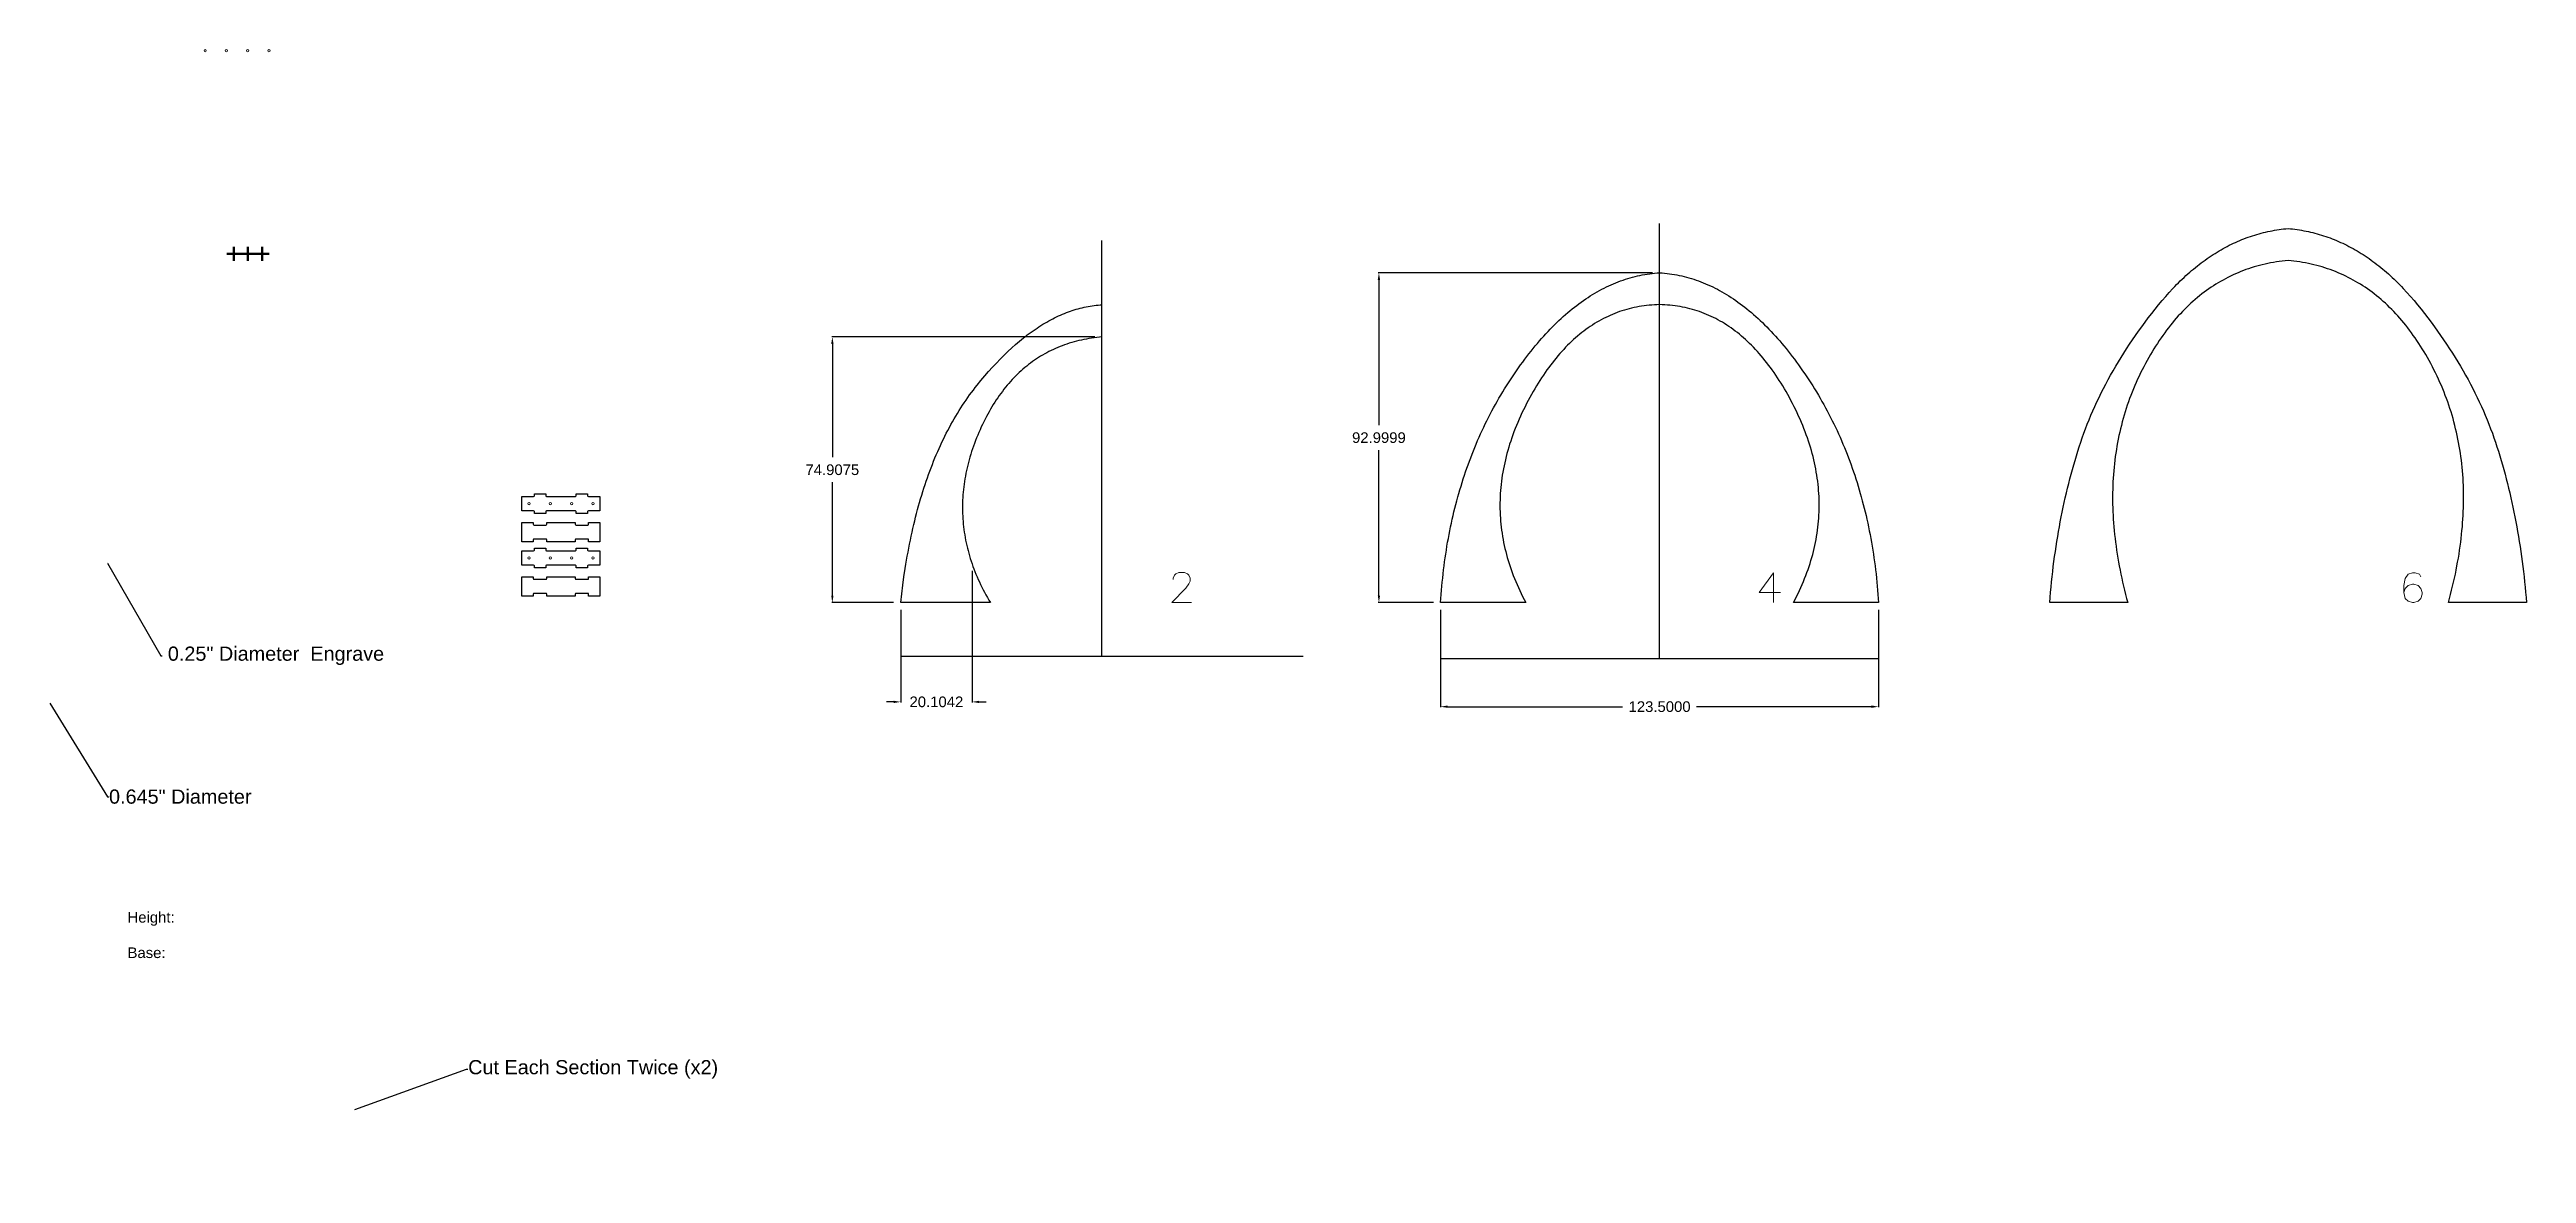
# Model space of a CAD drawing. Header units: inches. Extents: x -241 to 10140, y -1696 to 865.
# Drawn here: x -241 to 458, y 34 to 351 of the extents above; entities that cross this region are included whole.
import ezdxf
from ezdxf import colors
from ezdxf.entities.mleader import LeaderData, LeaderLine
from ezdxf.math import Vec2, Vec3

# ---------------------------------------------------------------- set-up
doc = ezdxf.new("R2010")
doc.units = ezdxf.units.IN
doc.header["$MEASUREMENT"] = 0
doc.header["$PDMODE"] = 2
doc.header["$PDSIZE"] = 2
for name, color, linetype, lineweight in [('Annotation', 7, 'Continuous', 9), ('Drilling', 3, 'Continuous', 13), ('Engrave', 4, 'Continuous', 50)]:
    doc.layers.add(name, color=color, linetype=linetype, lineweight=lineweight)
doc.styles.get("Standard").update_dxf_attribs({"font": 'Arial.ttf'})
doc.dimstyles.get("Standard").update_dxf_attribs({"dimtxt": 3, "dimasz": 2, "dimexe": 0.18, "dimexo": 2, "dimgap": 2, "dimtad": 0, "dimtih": 1, "dimtoh": 1, "dimdec": 4, "dimzin": 0, "dimdsep": 46, "dimtxsty": 'Standard', "dimcen": 0.09, "dimadec": 0, "dimazin": 0, "dimtfac": 1, "dimtdec": 4, "dimtofl": 0, "dimtmove": 0, "dimatfit": 3, "dimfxl": 1, "dimtolj": 1, "dimtzin": 0, "dimarcsym": 0})

msp = doc.modelspace()

# ---------------------------------------------------------------- texts
at = {"layer": 'Annotation', "insert": (-218.78199, 107.61915), "char_height": 3, "attachment_point": 1}
msp.add_mtext_dynamic_manual_height_columns('Height: \\P \\PBase: ', width=45.2101633, gutter_width=1, heights=[0], dxfattribs=at)

# ---------------------------------------------------------------- blocks, each defined once
blk = doc.blocks.new('*U124')
at = {"layer": 'Drilling'}
blk.add_circle((0, 0), 0.333, dxfattribs=at)
blk = doc.blocks.new('*U125')
at = {"layer": 'Drilling', "color": 0, "linetype": 'ByBlock', "lineweight": -2, "transparency": 16777216}
for p in [(-18, 0), (-12, 0), (-6, 0), (0, 0)]:
    blk.add_blockref('*U124', p, dxfattribs=at)
blk = doc.blocks.new('*U318')
at = {"layer": 'Drilling'}
blk.add_circle((0, 0), 0.333, dxfattribs=at)
blk = doc.blocks.new('*U319')
at = {"layer": 'Drilling', "color": 0, "linetype": 'ByBlock', "lineweight": -2, "transparency": 16777216}
for p in [(-18, 0), (-12, 0), (-6, 0), (0, 0)]:
    blk.add_blockref('*U318', p, dxfattribs=at)
blk = doc.blocks.new('*D504')
at = {"color": 0, "lineweight": -2, "transparency": 16777216}
for p, q in [((19.35, 203.8), (19.35, 166.66)), ((-0.76, 192.84), (-0.76, 166.66)), ((-2.76, 166.84), (-4.76, 166.84)), ((21.35, 166.84), (23.35, 166.84))]:
    blk.add_line(p, q, dxfattribs=at)
at = {"color": 0, "transparency": 16777216}
for points in [[(-2.76, 167.17), (-2.76, 166.51), (-0.76, 166.84)], [(21.35, 167.17), (21.35, 166.51), (19.35, 166.84)]]:
    blk.add_solid(points, dxfattribs=at)
at = {"color": 0, "transparency": 16777216, "insert": (9.3, 166.84), "char_height": 3, "attachment_point": 5}
blk.add_mtext('\\A1;20.1042', dxfattribs=at)
blk = doc.blocks.new('*D505')
at = {"color": 0, "lineweight": -2, "transparency": 16777216}
for p, q in [((151.48, 192.84), (151.48, 165.31)), ((274.98, 192.84), (274.98, 165.31)), ((153.48, 165.49), (202.81, 165.49)), ((272.98, 165.49), (223.64, 165.49))]:
    blk.add_line(p, q, dxfattribs=at)
at = {"color": 0, "transparency": 16777216}
for points in [[(153.48, 165.83), (153.48, 165.16), (151.48, 165.49)], [(272.98, 165.83), (272.98, 165.16), (274.98, 165.49)]]:
    blk.add_solid(points, dxfattribs=at)
at = {"color": 0, "transparency": 16777216, "insert": (213.23, 165.49), "char_height": 3, "attachment_point": 5}
blk.add_mtext('\\A1;123.5000', dxfattribs=at)
blk = doc.blocks.new('*D506')
at = {"color": 0, "lineweight": -2, "transparency": 16777216}
for p, q in [((211.23, 287.84), (133.9, 287.84)), ((134.08, 285.84), (134.08, 244.86)), ((134.08, 196.84), (134.08, 237.82)), ((149.48, 194.84), (133.9, 194.84))]:
    blk.add_line(p, q, dxfattribs=at)
at = {"color": 0, "transparency": 16777216}
for points in [[(133.75, 285.84), (134.42, 285.84), (134.08, 287.84)], [(133.75, 196.84), (134.42, 196.84), (134.08, 194.84)]]:
    blk.add_solid(points, dxfattribs=at)
at = {"color": 0, "transparency": 16777216, "insert": (134.08, 241.34), "char_height": 3, "attachment_point": 5}
blk.add_mtext('\\A1;92.9999', dxfattribs=at)
blk = doc.blocks.new('*D507')
at = {"color": 0, "lineweight": -2, "transparency": 16777216}
for p, q in [((53.99, 269.75), (-20.22, 269.75)), ((-20.04, 267.75), (-20.04, 235.82)), ((-20.04, 196.84), (-20.04, 228.77)), ((-2.76, 194.84), (-20.22, 194.84))]:
    blk.add_line(p, q, dxfattribs=at)
at = {"color": 0, "transparency": 16777216}
for points in [[(-20.37, 267.75), (-19.7, 267.75), (-20.04, 269.75)], [(-20.37, 196.84), (-19.7, 196.84), (-20.04, 194.84)]]:
    blk.add_solid(points, dxfattribs=at)
at = {"color": 0, "transparency": 16777216, "insert": (-20.04, 232.29), "char_height": 3, "attachment_point": 5}
blk.add_mtext('\\A1;74.9075', dxfattribs=at)
blk = doc.blocks.new('*U520')
at = {"layer": 'Engrave'}
blk.add_point((0, 0), dxfattribs=at)
blk = doc.blocks.new('*U521')
at = {"layer": 'Engrave', "color": 0, "linetype": 'ByBlock', "lineweight": -2, "transparency": 16777216}
for p in [(0, 0), (4, 0), (8, 0)]:
    blk.add_blockref('*U520', p, dxfattribs=at)

# ---------------------------------------------------------------- dimensions: what is measured, and where the dimension line sits
for base, p1, p2, picture, middle in [((134.08313, 287.83759), (151.47508, 194.83772), (213.22508, 287.83759), '*D506', (134.08313, 241.33766)), ((-20.03569, 269.74848), (-0.75514, 194.84101), (55.99485, 269.74848), '*D507', (-20.03569, 232.29475))]:
    dim = msp.add_linear_dim(base=base, p1=p1, p2=p2, angle=90, dimstyle='Standard')
    dim.commit()
    dim.dimension.update_dxf_attribs({"geometry": picture, "text_midpoint": middle})
for base, p1, p2, picture, middle in [((19.349011, 166.839278), (-0.755142, 194.841011), (19.349011, 205.797219), '*D504', (9.296935, 166.839278)), ((274.97508, 165.49496), (151.47508, 194.83772), (274.97508, 194.83764), '*D505', (213.22508, 165.49496))]:
    dim = msp.add_linear_dim(base=base, p1=p1, p2=p2, dimstyle='Standard')
    dim.commit()
    dim.dimension.update_dxf_attribs({"geometry": picture, "text_midpoint": middle})

# ---------------------------------------------------------------- linework, layer by layer
for p, q in [((213.22508, 179.07634), (213.22508, 301.71345)), ((55.99485, 179.74885), (55.99485, 296.94762)), ((-0.75514, 179.74928), (112.74485, 179.74842)), ((151.47508, 179.07634), (274.97508, 179.07634))]:
    msp.add_line(p, q)
for points in [[(391.09675, 300.27461), (391.73845, 300.2028), (392.37783, 300.1223), (393.01487, 300.03313), (393.64958, 299.93528), (394.28196, 299.82874), (394.91201, 299.71353), (395.53972, 299.58964), (396.1651, 299.45706), (396.78815, 299.31581), (397.40887, 299.16587), (398.02725, 299.00726), (398.6433, 298.83997), (399.25702, 298.66399), (399.86841, 298.47934), (400.47747, 298.286), (401.08419, 298.08399), (401.68858, 297.87329), (402.29064, 297.65392), (402.89036, 297.42586), (403.48776, 297.18913), (404.08282, 296.94371), (404.67555, 296.68962), (405.26594, 296.42684), (405.85401, 296.15539), (406.43974, 295.87525), (407.02314, 295.58644), (407.60421, 295.28894), (408.18294, 294.98277), (408.75934, 294.66791), (409.33341, 294.34438), (409.90515, 294.01216), (410.47456, 293.67126), (411.04163, 293.32169), (411.60637, 292.96343), (412.16878, 292.5965), (412.72886, 292.22088), (413.2866, 291.83658), (413.84201, 291.44361), (414.39509, 291.04195), (414.94584, 290.63161), (415.49425, 290.2126), (416.04034, 289.7849), (416.58409, 289.34853), (417.1255, 288.90347), (417.66459, 288.44973), (418.20134, 287.98731), (418.73576, 287.51622), (419.26785, 287.03644), (419.79761, 286.54798), (420.32503, 286.05085), (420.85012, 285.54503), (421.37288, 285.03053), (421.89331, 284.50735), (422.4114, 283.9755), (422.92717, 283.43496), (423.95169, 282.32784), (424.96689, 281.18601), (425.97276, 280.00945), (426.9693, 278.79818), (427.95204, 277.56886), (428.91649, 276.33819), (429.86267, 275.10617), (430.79056, 273.87279), (431.70018, 272.63806), (432.59151, 271.40197), (433.46457, 270.16452), (434.31935, 268.92572), (435.15584, 267.68557), (435.97406, 266.44406), (436.774, 265.20119), (437.55565, 263.95697), (438.31903, 262.7114), (439.06412, 261.46447), (439.79094, 260.21618), (440.49948, 258.96654), (441.18973, 257.71554), (441.86171, 256.46319), (442.51541, 255.20949), (443.15083, 253.95443), (443.76796, 252.69801), (444.36682, 251.44024), (444.9474, 250.18111), (445.5097, 248.92063), (446.05371, 247.65879), (446.57945, 246.3956), (447.08691, 245.13105), (447.57609, 243.86515), (448.04698, 242.59789), (448.4996, 241.32928), (448.93394, 240.05931), (449.35, 238.78799), (449.75233, 237.51282), (450.14547, 236.23131), (450.52943, 234.94346), (450.90421, 233.64927), (451.26981, 232.34874), (451.62623, 231.04187), (451.97346, 229.72865), (452.31152, 228.4091), (452.64039, 227.08321), (452.96007, 225.75097), (453.27058, 224.4124), (453.57191, 223.06748), (453.86405, 221.71622), (454.14701, 220.35863), (454.42078, 218.99469), (454.68538, 217.62441), (454.94079, 216.24779), (455.18703, 214.86483), (455.42408, 213.47553), (455.65194, 212.07989), (455.87063, 210.67791), (456.08013, 209.26959), (456.28045, 207.85493), (456.47159, 206.43392), (456.65355, 205.00658), (456.82632, 203.57289), (456.98992, 202.13287), (457.14433, 200.6865), (457.28956, 199.2338), (457.4256, 197.77475), (457.55247, 196.30936), (457.67015, 194.83764), (435.66457, 194.83766), (435.97928, 196.0027), (436.28198, 197.16332), (436.57266, 198.31952), (436.85133, 199.4713), (437.11799, 200.61866), (437.37263, 201.7616), (437.61525, 202.90013), (437.84586, 204.03423), (438.06446, 205.16392), (438.27104, 206.28919), (438.46561, 207.41004), (438.64817, 208.52647), (438.8187, 209.63848), (438.97723, 210.74608), (439.12374, 211.84925), (439.25823, 212.94801), (439.38072, 214.04235), (439.49118, 215.13227), (439.58963, 216.21777), (439.67607, 217.29885), (439.7505, 218.37551), (439.8129, 219.44776), (439.8633, 220.51558), (439.90168, 221.57899), (439.92804, 222.63798), (439.94239, 223.69255), (439.94473, 224.7427), (439.93505, 225.78844), (439.91336, 226.82975), (439.87965, 227.86665), (439.83393, 228.89913), (439.7762, 229.92719), (439.70645, 230.95083), (439.62468, 231.97005), (439.5309, 232.98485), (439.42511, 233.99523), (439.3073, 235.0012), (439.17748, 236.00275), (439.03564, 236.99988), (438.88179, 237.99259), (438.71592, 238.98088), (438.53804, 239.96475), (438.34815, 240.9442), (438.14624, 241.91924), (437.93231, 242.88986), (437.70637, 243.85606), (437.46842, 244.81783), (437.21845, 245.7752), (436.95647, 246.72814), (436.68248, 247.67666), (436.39646, 248.62077), (436.09844, 249.56045), (435.7884, 250.49572), (435.46635, 251.42657), (435.13228, 252.353), (434.78619, 253.27501), (434.4281, 254.19261), (434.05798, 255.10578), (433.67586, 256.01454), (433.28172, 256.91888), (432.87556, 257.81879), (432.45739, 258.7143), (432.02721, 259.60538), (431.58501, 260.49204), (431.13376, 261.37021), (430.67644, 262.23579), (430.21304, 263.0888), (429.74356, 263.92923), (429.268, 264.75708), (428.78637, 265.57235), (428.29866, 266.37504), (427.80487, 267.16515), (427.305, 267.94268), (426.79906, 268.70764), (426.28703, 269.46002), (425.76893, 270.19981), (425.24476, 270.92703), (424.7145, 271.64167), (424.17817, 272.34373), (423.63576, 273.03321), (423.08727, 273.71011), (422.5327, 274.37443), (421.97206, 275.02618), (421.40534, 275.66534), (420.83254, 276.29193), (420.25366, 276.90594), (419.66871, 277.50737), (419.07768, 278.09622), (418.48057, 278.67249), (417.87738, 279.23618), (417.26812, 279.78729), (416.65277, 280.32582), (416.03135, 280.85178), (415.40385, 281.36515), (414.77028, 281.86595), (414.13063, 282.35417), (413.48489, 282.82981), (412.83309, 283.29287), (412.1752, 283.74335), (411.51124, 284.18125), (410.84119, 284.60657), (410.16507, 285.01932), (409.48288, 285.41948), (408.7946, 285.80707), (408.10025, 286.18208), (407.39982, 286.5445), (406.69331, 286.89435), (405.98073, 287.23162), (405.26206, 287.55632), (404.53732, 287.86843), (403.8065, 288.16796), (403.06961, 288.45492), (402.32663, 288.72929), (401.57758, 288.99109), (400.82245, 289.24031), (400.06125, 289.47695), (399.29396, 289.70101), (398.5206, 289.91249), (397.74116, 290.11139), (396.95564, 290.29771), (396.16405, 290.47146), (395.36637, 290.63262), (394.56262, 290.78121), (393.7528, 290.91721), (392.93689, 291.04064), (392.11491, 291.15149), (391.28685, 291.24976), (390.45271, 291.33545), (389.61857, 291.24976), (388.79051, 291.15149), (387.96852, 291.04064), (387.15262, 290.91721), (386.34279, 290.78121), (385.53904, 290.63262), (384.74137, 290.47146), (383.94977, 290.29771), (383.16425, 290.11139), (382.38481, 289.91249), (381.61145, 289.70101), (380.84417, 289.47695), (380.08296, 289.24031), (379.32783, 288.99109), (378.57878, 288.72929), (377.8358, 288.45492), (377.09891, 288.16796), (376.36809, 287.86843), (375.64335, 287.55632), (374.92469, 287.23162), (374.2121, 286.89435), (373.50559, 286.5445), (372.80516, 286.18208), (372.11081, 285.80707), (371.42254, 285.41948), (370.74034, 285.01932), (370.06422, 284.60657), (369.39418, 284.18125), (368.73021, 283.74335), (368.07233, 283.29287), (367.42052, 282.82981), (366.77479, 282.35417), (366.13513, 281.86595), (365.50156, 281.36515), (364.87406, 280.85178), (364.25264, 280.32582), (363.6373, 279.78729), (363.02803, 279.23618), (362.42485, 278.67249), (361.82774, 278.09622), (361.2367, 277.50737), (360.65175, 276.90594), (360.07287, 276.29193), (359.50007, 275.66534), (358.93335, 275.02618), (358.37271, 274.37443), (357.81814, 273.71011), (357.26965, 273.03321), (356.72724, 272.34373), (356.19091, 271.64167), (355.66066, 270.92703), (355.13648, 270.19981), (354.61838, 269.46002), (354.10636, 268.70764), (353.60041, 267.94268), (353.10054, 267.16515), (352.60676, 266.37504), (352.11904, 265.57235), (351.63741, 264.75708), (351.16185, 263.92923), (350.69238, 263.0888), (350.22897, 262.23579), (349.77165, 261.37021), (349.32041, 260.49204), (348.87821, 259.60538), (348.44802, 258.7143), (348.02985, 257.81879), (347.6237, 256.91888), (347.22956, 256.01454), (346.84743, 255.10578), (346.47732, 254.19261), (346.11922, 253.27501), (345.77314, 252.353), (345.43907, 251.42657), (345.11701, 250.49572), (344.80697, 249.56045), (344.50895, 248.62077), (344.22294, 247.67666), (343.94894, 246.72814), (343.68696, 245.7752), (343.43699, 244.81783), (343.19904, 243.85606), (342.9731, 242.88986), (342.75918, 241.91924), (342.55727, 240.9442), (342.36737, 239.96475), (342.18949, 238.98088), (342.02362, 237.99259), (341.86977, 236.99988), (341.72794, 236.00275), (341.59811, 235.0012), (341.48031, 233.99523), (341.37451, 232.98485), (341.28073, 231.97005), (341.19897, 230.95083), (341.12922, 229.92719), (341.07148, 228.89913), (341.02576, 227.86665), (340.99205, 226.82975), (340.97036, 225.78844), (340.96068, 224.7427), (340.96302, 223.69255), (340.97737, 222.63798), (341.00373, 221.57899), (341.04211, 220.51558), (341.09251, 219.44776), (341.15492, 218.37551), (341.22934, 217.29885), (341.31578, 216.21777), (341.41423, 215.13227), (341.5247, 214.04235), (341.64718, 212.94801), (341.78167, 211.84925), (341.92818, 210.74608), (342.08671, 209.63848), (342.25725, 208.52647), (342.4398, 207.41004), (342.63437, 206.28919), (342.84095, 205.16392), (343.05955, 204.03423), (343.29016, 202.90013), (343.53279, 201.7616), (343.78743, 200.61866), (344.05408, 199.4713), (344.33275, 198.31952), (344.62343, 197.16332), (344.92613, 196.0027), (345.24085, 194.83766), (323.23526, 194.83764), (323.35295, 196.30936), (323.47981, 197.77475), (323.61586, 199.2338), (323.76109, 200.6865), (323.9155, 202.13287), (324.07909, 203.57289), (324.25186, 205.00658), (324.43382, 206.43392), (324.62496, 207.85493), (324.82528, 209.26959), (325.03479, 210.67791), (325.25347, 212.07989), (325.48134, 213.47553), (325.71839, 214.86483), (325.96462, 216.24779), (326.22003, 217.62441), (326.48463, 218.99469), (326.75841, 220.35863), (327.04137, 221.71622), (327.33351, 223.06748), (327.63483, 224.4124), (327.94534, 225.75097), (328.26503, 227.08321), (328.5939, 228.4091), (328.93195, 229.72865), (329.27918, 231.04187), (329.6356, 232.34874), (330.0012, 233.64927), (330.37598, 234.94346), (330.75994, 236.23131), (331.15309, 237.51282), (331.55541, 238.78799), (331.97147, 240.05931), (332.40581, 241.32928), (332.85843, 242.59789), (333.32933, 243.86515), (333.8185, 245.13105), (334.32596, 246.3956), (334.8517, 247.65879), (335.39572, 248.92063), (335.95802, 250.18111), (336.53859, 251.44024), (337.13745, 252.69801), (337.75459, 253.95443), (338.39, 255.20949), (339.0437, 256.46319), (339.71568, 257.71554), (340.40594, 258.96654), (341.11447, 260.21618), (341.84129, 261.46447), (342.58639, 262.7114), (343.34976, 263.95697), (344.13142, 265.20119), (344.93135, 266.44406), (345.74957, 267.68557), (346.58607, 268.92572), (347.44084, 270.16452), (348.3139, 271.40197), (349.20523, 272.63806), (350.11485, 273.87279), (351.04275, 275.10617), (351.98892, 276.33819), (352.95338, 277.56886), (353.93611, 278.79818), (354.93265, 280.00945), (355.93852, 281.18601), (356.95372, 282.32784), (357.97825, 283.43496), (358.49401, 283.9755), (359.0121, 284.50735), (359.53253, 285.03053), (360.05529, 285.54503), (360.58038, 286.05085), (361.10781, 286.54798), (361.63756, 287.03644), (362.16965, 287.51622), (362.70407, 287.98731), (363.24082, 288.44973), (363.77991, 288.90347), (364.32133, 289.34853), (364.86508, 289.7849), (365.41116, 290.2126), (365.95957, 290.63161), (366.51032, 291.04195), (367.0634, 291.44361), (367.61881, 291.83658), (368.17656, 292.22088), (368.73663, 292.5965), (369.29904, 292.96343), (369.86378, 293.32169), (370.43086, 293.67126), (371.00026, 294.01216), (371.572, 294.34438), (372.14607, 294.66791), (372.72247, 294.98277), (373.30121, 295.28894), (373.88227, 295.58644), (374.46567, 295.87525), (375.05141, 296.15539), (375.63947, 296.42684), (376.22987, 296.68962), (376.8226, 296.94371), (377.41766, 297.18913), (378.01505, 297.42586), (378.61478, 297.65392), (379.21683, 297.87329), (379.82122, 298.08399), (380.42795, 298.286), (381.037, 298.47934), (381.64839, 298.66399), (382.26211, 298.83997), (382.87816, 299.00726), (383.49655, 299.16587), (384.11726, 299.31581), (384.74031, 299.45706), (385.36569, 299.58964), (385.99341, 299.71353), (386.62345, 299.82874), (387.25583, 299.93528), (387.89054, 300.03313), (388.52758, 300.1223), (389.16696, 300.2028), (389.80867, 300.27461), (390.45271, 300.33774)], [(250.97411, 194.83764), (251.41786, 195.68002), (251.84761, 196.52308), (252.26336, 197.3668), (252.66514, 198.21118), (253.05291, 199.05622), (253.42672, 199.90191), (253.78651, 200.74826), (254.13233, 201.59529), (254.46416, 202.44297), (254.782, 203.2913), (255.08584, 204.1403), (255.3757, 204.98996), (255.65158, 205.84027), (255.91345, 206.69126), (256.16134, 207.5429), (256.39525, 208.39521), (256.61515, 209.24816), (256.82108, 210.10179), (257.01301, 210.95607), (257.19095, 211.81101), (257.35493, 212.66661), (257.50489, 213.52287), (257.64087, 214.3798), (257.76286, 215.23739), (257.87086, 216.09564), (257.96487, 216.95454), (258.04489, 217.81411), (258.11093, 218.67433), (258.16297, 219.53522), (258.20102, 220.39676), (258.22508, 221.25897), (258.23516, 222.12184), (258.23125, 222.98536), (258.21334, 223.84955), (258.18145, 224.7144), (258.13558, 225.57991), (258.07572, 226.44608), (258.00186, 227.31291), (257.91401, 228.1804), (257.81218, 229.04855), (257.69634, 229.91737), (257.56652, 230.78684), (257.42272, 231.65697), (257.26494, 232.52776), (257.09315, 233.39922), (256.90737, 234.27133), (256.70762, 235.14411), (256.49387, 236.01754), (256.26614, 236.89164), (256.02441, 237.7664), (255.76869, 238.64182), (255.49898, 239.51789), (255.21529, 240.39462), (254.91761, 241.27202), (254.60593, 242.15008), (254.28027, 243.0288), (253.94062, 243.90818), (253.58698, 244.78821), (253.21936, 245.66891), (252.83773, 246.55027), (252.44212, 247.43229), (252.03254, 248.31497), (251.60894, 249.19832), (251.17137, 250.08232), (250.72448, 250.95986), (250.27295, 251.82382), (249.8168, 252.67419), (249.35601, 253.51097), (248.89058, 254.33418), (248.42051, 255.1438), (247.94582, 255.93984), (247.46647, 256.72229), (246.9825, 257.49116), (246.49389, 258.24644), (246.00065, 258.98815), (245.50277, 259.71626), (245.00026, 260.43079), (244.49309, 261.13176), (243.98132, 261.81911), (243.46489, 262.4929), (242.94383, 263.15309), (242.41815, 263.79971), (241.88782, 264.43275), (241.35284, 265.05219), (240.81325, 265.65805), (240.26901, 266.25033), (239.72014, 266.82902), (239.16664, 267.39414), (238.60848, 267.94566), (238.0457, 268.48361), (237.47829, 269.00797), (236.90623, 269.51875), (236.32955, 270.01594), (235.74823, 270.49955), (235.16229, 270.96957), (234.57168, 271.426), (233.97645, 271.86886), (233.37659, 272.29814), (232.77209, 272.71382), (232.16295, 273.11593), (231.54918, 273.50446), (230.93077, 273.87937), (230.30773, 274.24073), (229.68005, 274.5885), (229.04773, 274.92269), (228.41079, 275.24329), (227.7692, 275.5503), (227.12298, 275.84375), (226.47214, 276.12358), (225.81664, 276.38986), (225.15651, 276.64254), (224.49175, 276.88162), (223.82234, 277.10715), (223.1483, 277.31907), (222.46964, 277.51743), (221.78633, 277.70218), (221.09839, 277.87336), (220.40582, 278.03096), (219.70859, 278.17497), (219.00675, 278.30539), (218.30027, 278.42223), (217.58915, 278.52548), (216.8734, 278.61516), (216.15301, 278.69126), (215.42797, 278.75376), (214.6983, 278.80269), (213.96401, 278.83802), (213.22508, 278.85977), (212.48614, 278.83802), (211.75184, 278.80269), (211.02218, 278.75376), (210.29715, 278.69126), (209.57676, 278.61516), (208.86101, 278.52548), (208.14989, 278.42223), (207.4434, 278.30539), (206.74155, 278.17497), (206.04434, 278.03096), (205.35176, 277.87336), (204.66382, 277.70218), (203.98051, 277.51743), (203.30184, 277.31907), (202.6278, 277.10715), (201.95841, 276.88162), (201.29365, 276.64254), (200.63351, 276.38986), (199.97802, 276.12358), (199.32716, 275.84375), (198.68094, 275.5503), (198.03936, 275.24329), (197.40241, 274.92269), (196.77009, 274.5885), (196.14241, 274.24073), (195.51937, 273.87937), (194.90097, 273.50446), (194.28719, 273.11593), (193.67807, 272.71382), (193.07357, 272.29814), (192.47369, 271.86886), (191.87847, 271.426), (191.28787, 270.96957), (190.70191, 270.49955), (190.12059, 270.01594), (189.54391, 269.51875), (188.97186, 269.00797), (188.40444, 268.48361), (187.84166, 267.94566), (187.28352, 267.39414), (186.73001, 266.82902), (186.18115, 266.25033), (185.6369, 265.65805), (185.0973, 265.05219), (184.56234, 264.43275), (184.03201, 263.79971), (183.50632, 263.15309), (182.98526, 262.4929), (182.46884, 261.81911), (181.95705, 261.13176), (181.4499, 260.43079), (180.94739, 259.71626), (180.4495, 258.98815), (179.95626, 258.24644), (179.46765, 257.49116), (178.98368, 256.72229), (178.50434, 255.93984), (178.02964, 255.1438), (177.55957, 254.33418), (177.09415, 253.51097), (176.63334, 252.67419), (176.17719, 251.82382), (175.72566, 250.95986), (175.27877, 250.08232), (174.8412, 249.19832), (174.41762, 248.31497), (174.00802, 247.43229), (173.61241, 246.55027), (173.2308, 245.66891), (172.86318, 244.78821), (172.50952, 243.90818), (172.16987, 243.0288), (171.84422, 242.15008), (171.53254, 241.27202), (171.23486, 240.39462), (170.95116, 239.51789), (170.68145, 238.64182), (170.42575, 237.7664), (170.18401, 236.89164), (169.95627, 236.01754), (169.74252, 235.14411), (169.54277, 234.27133), (169.357, 233.39922), (169.18522, 232.52776), (169.02743, 231.65697), (168.88362, 230.78684), (168.7538, 229.91737), (168.63798, 229.04855), (168.53615, 228.1804), (168.4483, 227.31291), (168.37444, 226.44608), (168.31457, 225.57991), (168.26869, 224.7144), (168.2368, 223.84955), (168.2189, 222.98536), (168.21498, 222.12184), (168.22507, 221.25897), (168.24914, 220.39676), (168.28718, 219.53522), (168.33923, 218.67433), (168.40526, 217.81411), (168.48529, 216.95454), (168.5793, 216.09564), (168.6873, 215.23739), (168.80929, 214.3798), (168.94526, 213.52287), (169.09523, 212.66661), (169.25919, 211.81101), (169.43714, 210.95607), (169.62907, 210.10179), (169.835, 209.24816), (170.0549, 208.39521), (170.28882, 207.5429), (170.5367, 206.69126), (170.79858, 205.84027), (171.07445, 204.98996), (171.3643, 204.1403), (171.66815, 203.2913), (171.986, 202.44297), (172.31782, 201.59529), (172.66364, 200.74826), (173.02344, 199.90191), (173.39723, 199.05622), (173.78501, 198.21118), (174.18679, 197.3668), (174.60255, 196.52308), (175.0323, 195.68002), (175.47575, 194.83709), (151.47508, 194.83772), (151.553, 196.00702), (151.63877, 197.17125), (151.73241, 198.33036), (151.8339, 199.48437), (151.94323, 200.63329), (152.06044, 201.77712), (152.1855, 202.91584), (152.3184, 204.04947), (152.45916, 205.178), (152.60779, 206.30141), (152.76427, 207.41975), (152.92861, 208.53298), (153.10079, 209.64111), (153.28084, 210.74414), (153.46875, 211.84208), (153.6645, 212.93491), (153.86812, 214.02265), (154.07959, 215.10529), (154.29891, 216.18284), (154.52609, 217.25527), (154.76114, 218.32262), (155.00402, 219.38487), (155.25477, 220.44202), (155.51339, 221.49407), (155.77984, 222.54102), (156.05416, 223.58287), (156.33634, 224.61962), (156.62637, 225.65129), (156.92425, 226.67784), (157.23, 227.6993), (157.54359, 228.71566), (157.86505, 229.72693), (158.19436, 230.73309), (158.53152, 231.73416), (158.87655, 232.73012), (159.22943, 233.721), (159.59016, 234.70676), (159.95875, 235.68743), (160.33519, 236.66301), (160.7195, 237.63348), (161.11165, 238.59886), (161.51166, 239.55914), (161.91952, 240.51432), (162.33526, 241.4644), (162.75884, 242.40939), (163.19027, 243.34927), (163.62957, 244.28405), (164.07672, 245.21375), (164.53172, 246.13833), (164.99458, 247.05783), (165.4653, 247.97222), (165.94387, 248.88151), (166.4303, 249.78571), (166.92459, 250.68482), (167.42673, 251.5788), (167.93672, 252.46771), (168.45458, 253.35152), (168.98029, 254.23022), (169.51384, 255.10382), (170.05527, 255.97232), (170.60455, 256.83573), (171.16168, 257.69404), (171.72666, 258.54726), (172.29951, 259.39537), (172.87726, 260.23466), (173.45697, 261.06143), (174.03865, 261.87565), (174.62227, 262.67733), (175.20786, 263.46648), (175.79541, 264.24311), (176.38491, 265.00719), (176.97639, 265.75873), (177.5698, 266.49773), (178.16519, 267.22421), (178.76254, 267.93815), (179.36183, 268.63955), (179.96309, 269.32841), (180.56632, 270.00475), (181.1715, 270.66854), (181.77864, 271.31979), (182.38773, 271.95851), (182.99879, 272.58469), (183.6118, 273.19834), (184.22677, 273.79946), (184.8437, 274.38802), (185.46259, 274.96407), (186.08344, 275.52757), (186.70626, 276.07854), (187.33102, 276.61697), (187.95776, 277.14286), (188.58644, 277.65622), (189.21709, 278.15704), (189.84969, 278.64533), (190.48426, 279.12108), (191.12077, 279.58429), (191.75926, 280.03497), (192.3997, 280.47311), (193.04211, 280.89872), (193.68647, 281.31179), (194.33279, 281.71233), (194.98107, 282.10033), (195.6313, 282.47579), (196.2835, 282.83871), (196.93765, 283.18909), (197.59376, 283.52696), (198.25184, 283.85227), (198.91187, 284.16505), (199.57386, 284.46529), (200.23782, 284.75301), (200.90372, 285.02819), (201.57158, 285.29082), (202.24141, 285.54093), (202.9132, 285.77848), (203.58694, 286.00351), (204.26265, 286.21601), (204.94032, 286.41597), (205.61994, 286.60339), (206.30151, 286.77827), (206.98507, 286.94062), (207.67055, 287.09043), (208.35801, 287.22771), (209.04743, 287.35246), (209.7388, 287.46465), (210.43215, 287.56432), (211.12744, 287.65146), (211.82469, 287.72604), (212.52391, 287.78811), (213.22508, 287.83759), (213.92625, 287.78802), (214.62545, 287.72596), (215.32272, 287.65137), (216.01801, 287.56423), (216.71134, 287.46457), (217.40272, 287.35237), (218.09214, 287.22762), (218.77959, 287.09034), (219.46509, 286.94054), (220.14864, 286.77819), (220.83022, 286.6033), (221.50983, 286.41589), (222.1875, 286.21593), (222.8632, 286.00343), (223.53695, 285.7784), (224.20873, 285.54084), (224.87857, 285.29073), (225.54643, 285.02811), (226.21234, 284.75293), (226.8763, 284.46521), (227.53827, 284.16497), (228.19832, 283.85219), (228.85639, 283.52687), (229.5125, 283.18901), (230.16665, 282.83862), (230.81886, 282.47571), (231.46909, 282.10025), (232.11737, 281.71225), (232.76369, 281.31171), (233.40805, 280.89864), (234.05044, 280.47302), (234.69089, 280.03489), (235.32937, 279.58421), (235.96589, 279.121), (236.60045, 278.64525), (237.23307, 278.15696), (237.8637, 277.65614), (238.4924, 277.14277), (239.11912, 276.61689), (239.74389, 276.07846), (240.3667, 275.52748), (240.98755, 274.96398), (241.60644, 274.38794), (242.22337, 273.79937), (242.83836, 273.19826), (243.45136, 272.58461), (244.06243, 271.95843), (244.67152, 271.31971), (245.27865, 270.66846), (245.88384, 270.00466), (246.48705, 269.32833), (247.08832, 268.63947), (247.68762, 267.93807), (248.28497, 267.22412), (248.88034, 266.49765), (249.47377, 265.75865), (250.06523, 265.00711), (250.65475, 264.24302), (251.24229, 263.4664), (251.82787, 262.67725), (252.41151, 261.87557), (252.99318, 261.06134), (253.57289, 260.23458), (254.15065, 259.39529), (254.72348, 258.54718), (255.28847, 257.69396), (255.84561, 256.83565), (256.39489, 255.97223), (256.9363, 255.10373), (257.46987, 254.23014), (257.99558, 253.35144), (258.51343, 252.46762), (259.02343, 251.57872), (259.52555, 250.68473), (260.01986, 249.78562), (260.50629, 248.88143), (260.98486, 247.97214), (261.45557, 247.05775), (261.91844, 246.13825), (262.37344, 245.21366), (262.82058, 244.28397), (263.25989, 243.34919), (263.69132, 242.4093), (264.1149, 241.46432), (264.53062, 240.51423), (264.93848, 239.55905), (265.3385, 238.59877), (265.73066, 237.6334), (266.11495, 236.66293), (266.49141, 235.68734), (266.86, 234.70668), (267.22073, 233.72091), (267.57361, 232.73004), (267.91864, 231.73408), (268.25579, 230.73301), (268.58511, 229.72684), (268.90655, 228.71558), (269.22016, 227.69922), (269.5259, 226.67776), (269.82377, 225.65121), (270.11382, 224.61954), (270.396, 223.58279), (270.6703, 222.54094), (270.93676, 221.49398), (271.19537, 220.44194), (271.44612, 219.38479), (271.68901, 218.32254), (271.92405, 217.25519), (272.15125, 216.18276), (272.37058, 215.10521), (272.58202, 214.02257), (272.78565, 212.93483), (272.9814, 211.842), (273.1693, 210.74405), (273.34934, 209.64102), (273.52155, 208.5329), (273.68589, 207.41966), (273.84236, 206.30133), (273.99098, 205.17791), (274.13175, 204.04939), (274.26466, 202.91576), (274.38972, 201.77704), (274.50691, 200.63321), (274.61626, 199.48429), (274.71775, 198.33027), (274.81139, 197.17116), (274.89715, 196.00694), (274.97508, 194.83764)]]:
    msp.add_lwpolyline(points, close=True)
for points in [[(-0.75514, 194.84101), (-0.47554, 197.30632), (-0.17056, 199.73621), (0.15982, 202.13065), (0.51561, 204.48966), (0.70303, 205.65589), (0.8968, 206.81325), (1.09693, 207.96175), (1.3034, 209.10139), (1.51622, 210.23218), (1.73539, 211.35411), (1.96091, 212.46718), (2.19279, 213.57139), (2.43101, 214.66673), (2.67559, 215.75323), (2.92651, 216.83087), (3.18379, 217.89965), (3.44741, 218.95957), (3.71739, 220.01064), (3.99372, 221.05283), (4.2764, 222.08618), (4.56543, 223.11065), (4.8608, 224.12629), (5.16253, 225.13307), (5.47061, 226.13097), (5.78504, 227.12002), (6.10582, 228.10021), (6.43296, 229.07155), (6.76643, 230.03402), (7.10626, 230.98765), (7.45244, 231.9324), (7.80498, 232.86832), (8.16386, 233.79536), (8.52909, 234.71354), (8.90068, 235.62287), (9.27861, 236.52334), (9.6629, 237.41494), (10.05354, 238.29771), (10.45053, 239.17159), (10.85386, 240.03662), (11.26354, 240.8928), (11.67958, 241.74012), (12.10197, 242.57858), (12.53071, 243.40819), (12.96579, 244.22893), (13.40723, 245.04082), (13.85503, 245.84384), (14.30916, 246.63801), (14.76965, 247.42332), (15.2365, 248.19976), (15.70969, 248.96737), (16.18923, 249.72609), (16.67512, 250.47597), (17.16736, 251.217), (17.66596, 251.94915), (18.1709, 252.67246), (18.68219, 253.38689), (19.19984, 254.09248), (19.72383, 254.78921), (20.25418, 255.47708), (20.79087, 256.15608), (21.87126, 257.48523), (22.95291, 258.77436), (24.03584, 260.02347), (25.12004, 261.23255), (26.20553, 262.40162), (27.29228, 263.53065), (28.38029, 264.61966), (29.46959, 265.66866), (30.56016, 266.67762), (31.652, 267.64658), (32.1984, 268.11604), (32.74512, 268.5755), (33.29216, 269.02494), (33.83951, 269.4644), (34.38719, 269.89384), (34.93518, 270.31327), (35.4835, 270.72271), (36.03212, 271.12214), (36.58107, 271.51155), (37.13033, 271.89096), (37.67991, 272.26037), (38.22982, 272.61977), (38.78004, 272.96918), (39.33058, 273.30855), (39.88144, 273.63794), (40.43262, 273.95732), (40.98411, 274.26671), (41.53593, 274.56605), (42.08807, 274.85543), (42.64051, 275.13479), (43.19328, 275.40412), (43.74637, 275.66348), (44.29978, 275.9128), (44.8535, 276.15216), (45.40754, 276.38147), (45.9619, 276.60079), (46.51658, 276.81012), (47.07158, 277.00941), (47.6269, 277.19873), (48.18253, 277.37804), (48.73848, 277.54734), (49.29476, 277.70661), (49.85134, 277.85591), (50.40825, 277.99518), (50.96548, 278.12444), (51.52303, 278.24371), (52.08089, 278.35298), (52.63907, 278.45222), (53.19758, 278.54148), (53.7564, 278.62072), (54.31553, 278.68994), (54.875, 278.74918), (55.43476, 278.7984), (55.99484, 278.83593), (55.99485, 278.83593)], [(55.99485, 269.74848), (55.99484, 269.74848), (55.24684, 269.67696), (54.50537, 269.59434), (53.77043, 269.50065), (53.04201, 269.3959), (52.32011, 269.28005), (51.60475, 269.15312), (50.89591, 269.01511), (50.19361, 268.86601), (49.49782, 268.70584), (48.80857, 268.53459), (48.12584, 268.35226), (47.44964, 268.15886), (46.77997, 267.95437), (46.11683, 267.7388), (45.46022, 267.51215), (44.81012, 267.27441), (44.16657, 267.02559), (43.52954, 266.76572), (42.89904, 266.49475), (42.27505, 266.21268), (41.65761, 265.91955), (41.04668, 265.61534), (40.44229, 265.30005), (39.84443, 264.97368), (39.25309, 264.63623), (38.66829, 264.28769), (38.09, 263.92808), (37.51825, 263.55739), (36.95301, 263.17562), (36.39432, 262.78276), (35.84215, 262.37882), (35.29651, 261.96382), (34.7574, 261.53772), (34.2248, 261.10054), (33.69875, 260.65229), (33.17922, 260.19296), (32.66622, 259.72252), (32.15973, 259.24104), (31.65979, 258.74847), (31.16637, 258.2448), (30.67947, 257.73007), (30.19911, 257.20426), (29.72528, 256.66736), (29.25797, 256.11939), (28.79719, 255.56032), (28.34293, 254.99018), (27.89521, 254.40897), (27.45401, 253.81666), (27.01934, 253.21329), (26.59119, 252.59884), (26.16958, 251.97329), (25.7545, 251.33668), (25.34594, 250.68897), (24.94391, 250.03019), (24.5484, 249.36033), (24.15943, 248.6794), (23.77698, 247.98737), (23.40107, 247.28427), (23.03168, 246.57009), (22.6688, 245.84484), (22.31247, 245.1085), (21.96266, 244.36108), (21.61939, 243.60258), (21.28264, 242.833), (20.95514, 242.05827), (20.63965, 241.28433), (20.33616, 240.51118), (20.04469, 239.73882), (19.76521, 238.96723), (19.49772, 238.19646), (19.24223, 237.42644), (18.99876, 236.65723), (18.76728, 235.88879), (18.5478, 235.12115), (18.34032, 234.3543), (18.14484, 233.58823), (17.96137, 232.82296), (17.7899, 232.05846), (17.63043, 231.29476), (17.48296, 230.53183), (17.34748, 229.76971), (17.22401, 229.00836), (17.11255, 228.2478), (17.01308, 227.48804), (16.92561, 226.72907), (16.85015, 225.97086), (16.78668, 225.21346), (16.73522, 224.45684), (16.69576, 223.70101), (16.6683, 222.94597), (16.65284, 222.19171), (16.64939, 221.43823), (16.65793, 220.68555), (16.67847, 219.93366), (16.71101, 219.18255), (16.75555, 218.43223), (16.81211, 217.68269), (16.88065, 216.93396), (16.96121, 216.186), (17.05376, 215.43882), (17.1583, 214.69243), (17.27486, 213.94683), (17.40341, 213.20202), (17.54397, 212.458), (17.69653, 211.71477), (17.86108, 210.97232), (18.03764, 210.23065), (18.22619, 209.48977), (18.42676, 208.74969), (18.63932, 208.0104), (18.86389, 207.27189), (19.10044, 206.53415), (19.34901, 205.79722), (19.60958, 205.06107), (19.88215, 204.32571), (20.16671, 203.59114), (20.46328, 202.85734), (20.77186, 202.12434), (21.09243, 201.39214), (21.425, 200.66071), (21.76957, 199.93007), (22.12615, 199.20022), (22.49472, 198.47115), (22.8753, 197.74287), (23.26787, 197.01539), (23.67246, 196.28868), (24.08904, 195.56276), (24.51762, 194.83764), (-0.75514, 194.84101)]]:
    msp.add_lwpolyline(points)
for points in [[(-107.56244, 220.74026), (-107.56244, 224.74026), (-104.31244, 224.74026, 0.414213562), (-104.06244, 224.99026), (-104.06244, 225.49026), (-100.86244, 225.49026), (-100.86244, 224.99026, 0.414213562), (-100.61244, 224.74026), (-92.51244, 224.74026, 0.414213562), (-92.26244, 224.99026), (-92.26244, 225.49026), (-89.06244, 225.49026), (-89.06244, 224.99026, 0.414213562), (-88.81244, 224.74026), (-85.56244, 224.74026), (-85.56244, 220.74026), (-88.81244, 220.74026, 0.414213562), (-89.06244, 220.49026), (-89.06244, 219.99026), (-92.26244, 219.99026), (-92.26244, 220.49026, 0.414213562), (-92.51244, 220.74026), (-100.61244, 220.74026, 0.414213562), (-100.86244, 220.49026), (-100.86244, 219.99026), (-104.06244, 219.99026), (-104.06244, 220.49026, 0.414213562), (-104.31244, 220.74026)], [(-104.36244, 217.47058), (-104.36244, 216.97058, 0.414213562), (-104.11244, 216.72058), (-100.81244, 216.72058, 0.414213562), (-100.56244, 216.97058), (-100.56244, 217.47058), (-92.56244, 217.47058), (-92.56244, 216.97058, 0.414213562), (-92.31244, 216.72058), (-89.01244, 216.72058, 0.414213562), (-88.76244, 216.97058), (-88.76244, 217.47058), (-85.56244, 217.47058), (-85.56244, 212.02058), (-88.76244, 212.02058), (-88.76244, 212.52058, 0.414213562), (-89.01244, 212.77058), (-92.31244, 212.77058, 0.414213562), (-92.56244, 212.52058), (-92.56244, 212.02058), (-100.56244, 212.02058), (-100.56244, 212.52058, 0.414213562), (-100.81244, 212.77058), (-104.11244, 212.77058, 0.414213562), (-104.36244, 212.52058), (-104.36244, 212.02058), (-107.56244, 212.02058), (-107.56244, 217.47058)], [(-107.56244, 205.42252), (-107.56244, 209.42252), (-104.31244, 209.42252, 0.414213562), (-104.06244, 209.67252), (-104.06244, 210.17252), (-100.86244, 210.17252), (-100.86244, 209.67252, 0.414213562), (-100.61244, 209.42252), (-92.51244, 209.42252, 0.414213562), (-92.26244, 209.67252), (-92.26244, 210.17252), (-89.06244, 210.17252), (-89.06244, 209.67252, 0.414213562), (-88.81244, 209.42252), (-85.56244, 209.42252), (-85.56244, 205.42252), (-88.81244, 205.42252, 0.414213562), (-89.06244, 205.17252), (-89.06244, 204.67252), (-92.26244, 204.67252), (-92.26244, 205.17252, 0.414213562), (-92.51244, 205.42252), (-100.61244, 205.42252, 0.414213562), (-100.86244, 205.17252), (-100.86244, 204.67252), (-104.06244, 204.67252), (-104.06244, 205.17252, 0.414213562), (-104.31244, 205.42252)], [(-104.36244, 202.15284), (-104.36244, 201.65284, 0.414213562), (-104.11244, 201.40284), (-100.81244, 201.40284, 0.414213562), (-100.56244, 201.65284), (-100.56244, 202.15284), (-92.56244, 202.15284), (-92.56244, 201.65284, 0.414213562), (-92.31244, 201.40284), (-89.01244, 201.40284, 0.414213562), (-88.76244, 201.65284), (-88.76244, 202.15284), (-85.56244, 202.15284), (-85.56244, 196.70284), (-88.76244, 196.70284), (-88.76244, 197.20284, 0.414213562), (-89.01244, 197.45284), (-92.31244, 197.45284, 0.414213562), (-92.56244, 197.20284), (-92.56244, 196.70284), (-100.56244, 196.70284), (-100.56244, 197.20284, 0.414213562), (-100.81244, 197.45284), (-104.11244, 197.45284, 0.414213562), (-104.36244, 197.20284), (-104.36244, 196.70284), (-107.56244, 196.70284), (-107.56244, 202.15284)]]:
    msp.add_lwpolyline(points, format="xyb", close=True)
at = {"layer": 'Annotation'}
for points in [[(76.05447, 201.32984), (76.05447, 201.73561), (76.45636, 202.54714), (76.85826, 202.9529), (77.66205, 203.35866), (79.26962, 203.35866), (80.07341, 202.9529), (80.4753, 202.54714), (80.87719, 201.73561), (80.87719, 200.92408), (80.4753, 200.11255), (79.67151, 198.89526), (75.65258, 194.83764), (81.27908, 194.83764)], [(245.30293, 194.83764), (245.30293, 203.25432), (241.28491, 197.64321), (247.31194, 197.64321)], [(427.90056, 202.07162), (427.49867, 202.8754), (426.293, 203.27728), (425.48923, 203.27728), (424.28356, 202.8754), (423.47979, 201.66973), (423.0779, 199.66029), (423.0779, 197.65085), (423.47979, 196.0433), (424.28356, 195.23952), (425.48923, 194.83764), (425.89112, 194.83764), (427.09678, 195.23952), (427.90056, 196.0433), (428.30244, 197.24896), (428.30244, 197.65085), (427.90056, 198.85652), (427.09678, 199.66029), (425.89112, 200.06218), (425.48923, 200.06218), (424.28356, 199.66029), (423.47979, 198.85652), (423.0779, 197.65085)]]:
    msp.add_lwpolyline(points, dxfattribs=at)
at = {"layer": 'Drilling'}
for centre in [(-196.89795, 350.47126), (-190.89795, 350.47126), (-184.89795, 350.47126), (-178.89795, 350.47126)]:
    msp.add_circle(centre, 0.3225, dxfattribs=at)

# ---------------------------------------------------------------- block references
at = {"layer": 'Drilling', "xscale": -1, "rotation": 180}
for name, p in [('*U125', (-87.56244, 222.74026)), ('*U319', (-87.56244, 207.42252))]:
    msp.add_blockref(name, p, dxfattribs=at)
at = {"layer": 'Engrave'}
msp.add_blockref('*U521', (-188.81704, 293.18159), dxfattribs=at)

msp.set_redraw_order([(e.dxf.handle, doc.entitydb.next_handle()) for e in msp.query("TEXT MTEXT ATTDEF DIMENSION ARC_DIMENSION")])  # texts and dimensions are drawn at this point

# ---------------------------------------------------------------- leaders
at = {"layer": 'Annotation'}
ml = msp.add_multileader_mtext('Standard', dxfattribs=at)
ml.set_content('\\A1; 0.25" Diameter  Engrave', color=256)
ml.set_leader_properties()
ml.build(insert=Vec2(0, 0))
ml.multileader.update_dxf_attribs({"text_right_attachment_type": 6, "dogleg_length": 0.36, "arrow_head_size": 0.18})
ctx = ml.context
ctx.base_point, ctx.arrow_head_size, ctx.landing_gap_size, ctx.plane_origin = Vec3(-209.05977, 179.87282), 0.18, 0.09, Vec3(-83.87099, 159.17026)
ctx.right_attachment = 6
notes = []
notes.append((ctx, [(1, (1, 1, 0), (-209.41977, 179.87282), (1, 0), 0.36, [(0, [(-224.47979, 206.13703)], 0, [])])]))
ctx.mtext.insert, ctx.mtext.flow_direction = Vec3(-208.96977, 182.44581), 5
ml = msp.add_multileader_mtext('Standard', dxfattribs=at)
ml.set_content('\\A1;0.645" Diameter', color=256)
ml.set_leader_properties()
ml.build(insert=Vec2(0, 0))
ml.multileader.update_dxf_attribs({"text_right_attachment_type": 6, "dogleg_length": 0.36, "arrow_head_size": 0.18})
ctx = ml.context
ctx.base_point, ctx.arrow_head_size, ctx.landing_gap_size, ctx.plane_origin = Vec3(-224.09381, 140.11178), 0.18, 0.09, Vec3(-98.90502, 119.40922)
ctx.right_attachment = 6
notes.append((ctx, [(1, (1, 1, 0), (-224.45381, 140.11178), (1, 0), 0.36, [(0, [(-240.77718, 166.6721)], 0, [])])]))
ctx.mtext.insert, ctx.mtext.flow_direction = Vec3(-224.00381, 142.13906), 5
ml = msp.add_multileader_mtext('Standard', dxfattribs=at)
ml.set_content('\\A1;Cut Each Section Twice (x2) ', color=256)
ml.set_leader_properties()
ml.build(insert=Vec2(0, 0))
ml.multileader.update_dxf_attribs({"text_right_attachment_type": 6, "dogleg_length": 0.36, "arrow_head_size": 0.18})
ctx = ml.context
ctx.base_point, ctx.arrow_head_size, ctx.landing_gap_size, ctx.plane_origin = Vec3(-122.82003, 63.29521), 0.18, 0.09, Vec3(12.7191, 28.05582)
ctx.right_attachment = 6
notes.append((ctx, [(1, (1, 1, 0), (-123.18003, 63.29521), (1, 0), 0.36, [(0, [(-154.85264, 51.83749)], 0, [])])]))
ctx.mtext.insert, ctx.mtext.flow_direction = Vec3(-122.73003, 65.84091), 5
for ctx, leaders in notes:
    for number, flags, end, landing, length, lines in leaders:
        leader = LeaderData()
        leader.index, (leader.has_last_leader_line, leader.has_dogleg_vector, leader.attachment_direction) = number, flags
        leader.last_leader_point, leader.dogleg_vector, leader.dogleg_length = Vec3(end), Vec3(landing), length
        for number, points, colour, breaks in lines:
            line = LeaderLine()
            line.index, line.vertices, line.color, line.breaks = number, Vec3.list(points), colors.encode_raw_color(colour), breaks
            leader.lines.append(line)
        ctx.leaders.append(leader)

doc.saveas('drawing.dxf')
